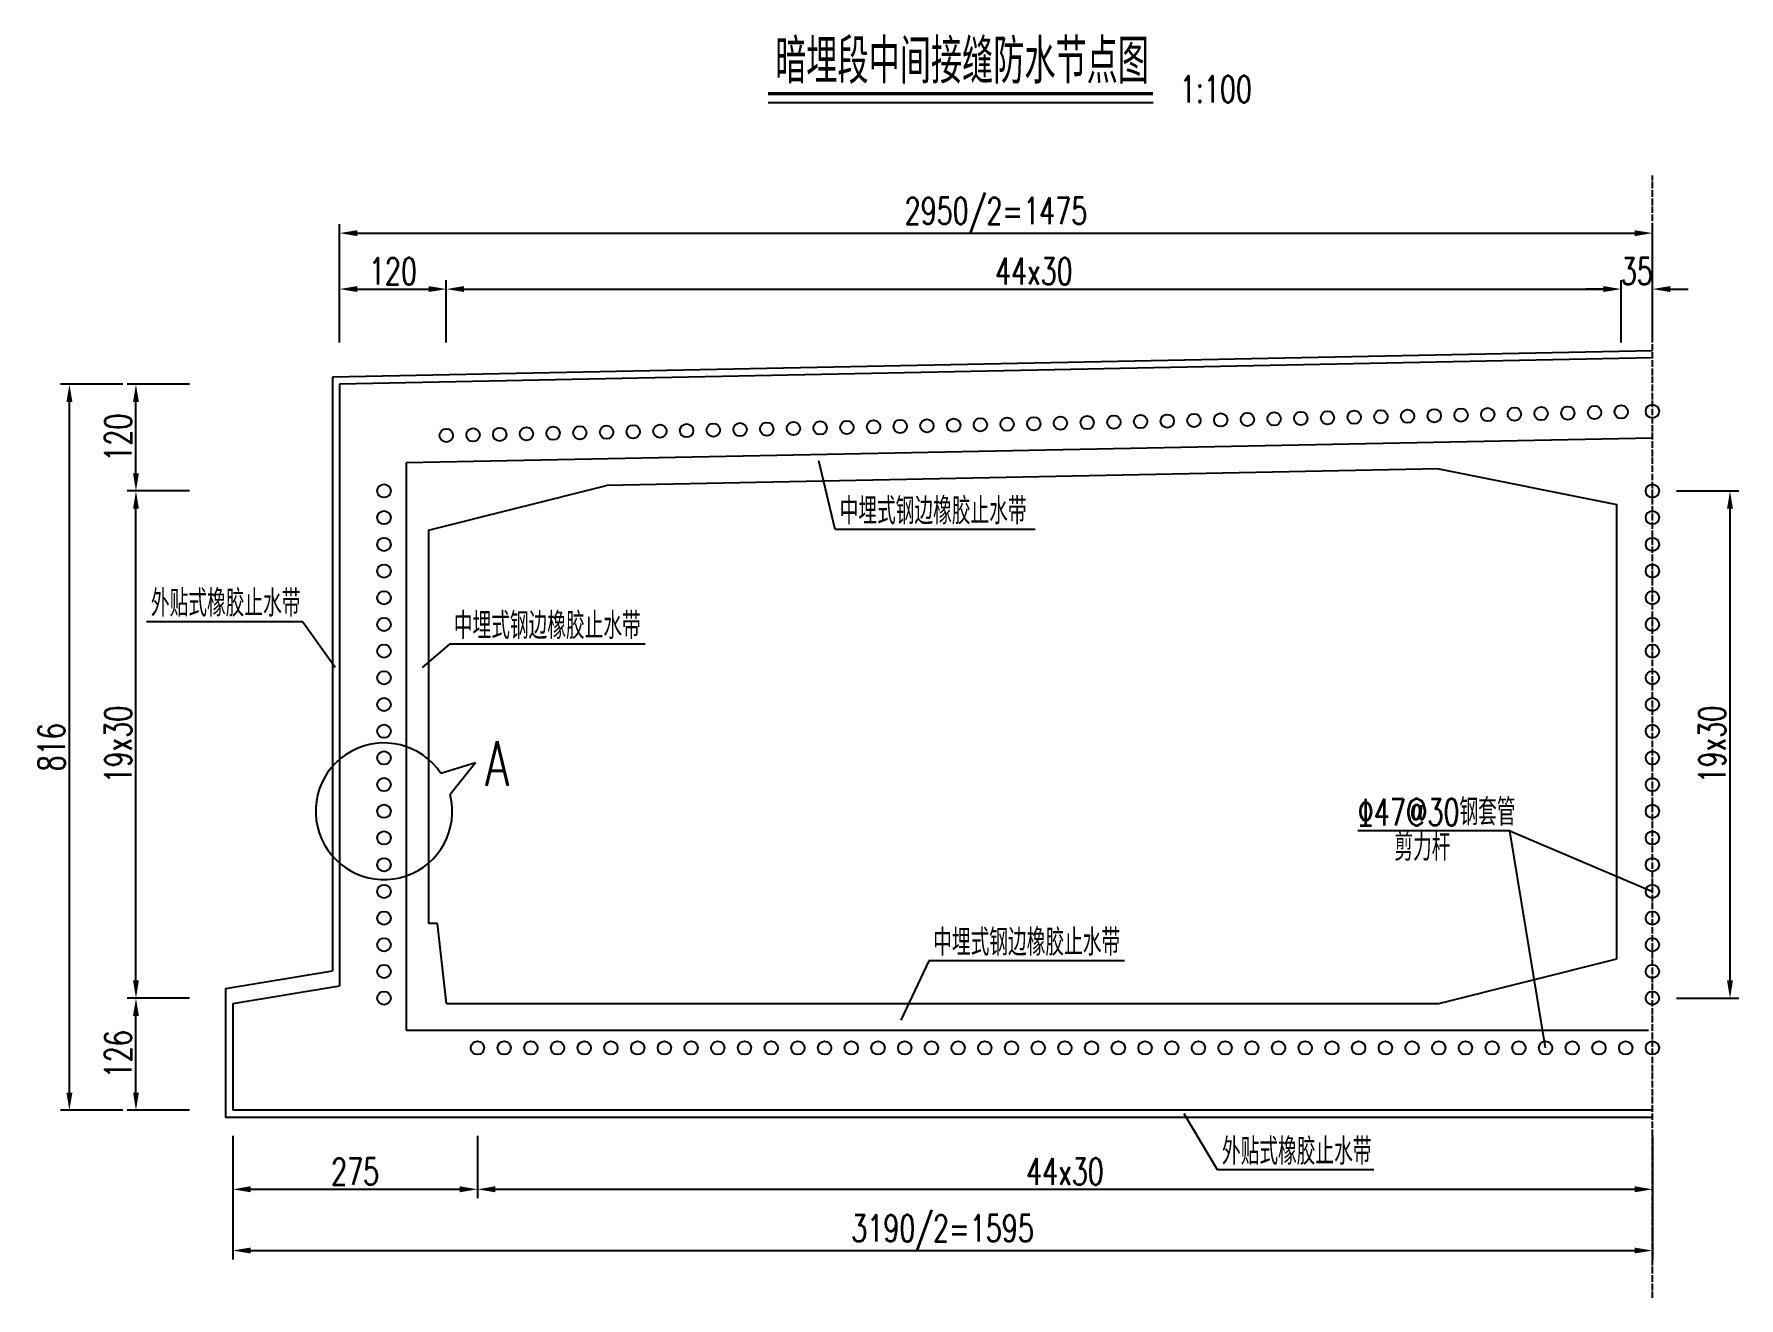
# Model space of a CAD drawing. Header units: millimetres. Extents: x 8201 to 22025, y 2726 to 22564.
# Drawn here: x 20110 to 22025, y 6813 to 8234 of the extents above; entities that cross this region are included whole.
import ezdxf

# ---------------------------------------------------------------- set-up
doc = ezdxf.new("R2010")
doc.units = ezdxf.units.MM
doc.header["$LTSCALE"] = 0.3
doc.header["$MEASUREMENT"] = 0
doc.linetypes.add('ACAD_ISO04W100', pattern=[30, 24, -3, 0, -3])
for name, color, linetype in [('中心线', 5, 'ACAD_ISO04W100'), ('文字', 7, 'Continuous'), ('标注', 7, 'Continuous'), ('次轮廓线', 7, 'Continuous'), ('轮廓线', 1, 'Continuous')]:
    doc.layers.add(name, color=color, linetype=linetype)
doc.styles.get("Standard").update_dxf_attribs({"font": 'simplex1.shx', "width": 0.7, "bigfont": 'hztxt.shx'})
doc.dimstyles.new('100', dxfattribs={"dimscale": 10, "dimtxt": 3, "dimasz": 2, "dimexe": 1, "dimexo": 1, "dimgap": 0.5, "dimtad": 1, "dimdec": 1, "dimdsep": 46, "dimtxsty": 'Standard', "dimcen": 0.5, "dimadec": 0, "dimazin": 0, "dimtfac": 1, "dimtdec": 1, "dimtofl": 0, "dimtmove": 2, "dimatfit": 3, "dimfxl": 0, "dimtolj": 1, "dimtzin": 0, "dimarcsym": 0})

msp = doc.modelspace()

# ---------------------------------------------------------------- texts
at = {"layer": '文字', "width": 0.7}
for s, height, p in [('暗埋段中间接缝防水节点图', 50, (20942.34, 8178.14)), ('1:100', 30, (21396.96, 8156.76)), ('中埋式钢边橡胶止水带', 30, (21014.81, 7682.7)), ('外贴式橡胶止水带', 30, (20241, 7579.05)), ('中埋式钢边橡胶止水带', 30, (20581.3, 7553.8)), ('A', 50, (20616.68, 7389.01)), ('%%13147@30钢套管', 30, (21596.87, 7344.3)), ('剪力杆', 30, (21638.02, 7304.65)), ('中埋式钢边橡胶止水带', 30, (21119.95, 7197.91)), ('外贴式橡胶止水带', 30, (21444.3, 6962.97))]:
    msp.add_text(s, height=height, dxfattribs=at).set_placement(p)

# ---------------------------------------------------------------- blocks, each defined once
blk = doc.blocks.new('*D34')
at = {"layer": '标注', "color": 0, "lineweight": -2}
for p, q in [((20284.2, 7150.2), (20214.2, 7150.2)), ((20224.2, 7044.2), (20224.2, 7130.2)), ((20284.2, 7024.2), (20214.2, 7024.2))]:
    blk.add_line(p, q, dxfattribs=at)
at = {"layer": '标注', "color": 0}
for points in [[(20220.9, 7130.2), (20227.5, 7130.2), (20224.2, 7150.2)], [(20220.9, 7044.2), (20227.5, 7044.2), (20224.2, 7024.2)]]:
    blk.add_solid(points, dxfattribs=at)
at = {"layer": '标注', "color": 0, "insert": (20204.2, 7087.2), "char_height": 30, "attachment_point": 5, "rotation": 90}
blk.add_mtext('\\A1;126', dxfattribs=at)
blk = doc.blocks.new('*D35')
at = {"layer": '标注', "color": 0, "lineweight": -2}
for p, q in [((20284.2, 7720.2), (20214.2, 7720.2)), ((20224.2, 7170.2), (20224.2, 7700.2)), ((20284.2, 7150.2), (20214.2, 7150.2))]:
    blk.add_line(p, q, dxfattribs=at)
at = {"layer": '标注', "color": 0}
for points in [[(20220.9, 7700.2), (20227.5, 7700.2), (20224.2, 7720.2)], [(20220.9, 7170.2), (20227.5, 7170.2), (20224.2, 7150.2)]]:
    blk.add_solid(points, dxfattribs=at)
at = {"layer": '标注', "color": 0, "insert": (20204.2, 7435.2), "char_height": 30, "attachment_point": 5, "rotation": 90}
blk.add_mtext('\\A1;19x30', dxfattribs=at)
blk = doc.blocks.new('*D36')
at = {"layer": '标注', "color": 0, "lineweight": -2}
for p, q in [((20284.2, 7840.2), (20214.2, 7840.2)), ((20224.2, 7740.2), (20224.2, 7820.2)), ((20284.2, 7720.2), (20214.2, 7720.2))]:
    blk.add_line(p, q, dxfattribs=at)
at = {"layer": '标注', "color": 0}
for points in [[(20220.9, 7820.2), (20227.5, 7820.2), (20224.2, 7840.2)], [(20220.9, 7740.2), (20227.5, 7740.2), (20224.2, 7720.2)]]:
    blk.add_solid(points, dxfattribs=at)
at = {"layer": '标注', "color": 0, "insert": (20204.2, 7780.2), "char_height": 30, "attachment_point": 5, "rotation": 90}
blk.add_mtext('\\A1;120', dxfattribs=at)
blk = doc.blocks.new('*D37')
at = {"layer": '标注', "color": 0, "lineweight": -2}
for p, q in [((20332.9, 6995.4), (20332.9, 6925.4)), ((20607.9, 6995.4), (20607.9, 6925.4)), ((20352.9, 6935.4), (20587.9, 6935.4))]:
    blk.add_line(p, q, dxfattribs=at)
at = {"layer": '标注', "color": 0}
for points in [[(20352.9, 6938.8), (20352.9, 6932.1), (20332.9, 6935.4)], [(20587.9, 6938.8), (20587.9, 6932.1), (20607.9, 6935.4)]]:
    blk.add_solid(points, dxfattribs=at)
at = {"layer": '标注', "color": 0, "insert": (20470.4, 6955.4), "char_height": 30, "attachment_point": 5}
blk.add_mtext('\\A1;275', dxfattribs=at)
blk = doc.blocks.new('*D38')
at = {"layer": '标注', "color": 0, "lineweight": -2}
for p, q in [((20607.9, 6995.4), (20607.9, 6925.4)), ((21927.9, 6995.4), (21927.9, 6925.4)), ((20627.9, 6935.4), (21907.9, 6935.4))]:
    blk.add_line(p, q, dxfattribs=at)
at = {"layer": '标注', "color": 0}
for points in [[(20627.9, 6938.8), (20627.9, 6932.1), (20607.9, 6935.4)], [(21907.9, 6938.8), (21907.9, 6932.1), (21927.9, 6935.4)]]:
    blk.add_solid(points, dxfattribs=at)
at = {"layer": '标注', "color": 0, "insert": (21267.9, 6955.4), "char_height": 30, "attachment_point": 5}
blk.add_mtext('\\A1;44x30', dxfattribs=at)
blk = doc.blocks.new('*D39')
at = {"color": 0, "lineweight": -2}
for p, q in [((20452.9, 7887.1), (20452.9, 7957.1)), ((20572.9, 7887.1), (20572.9, 7957.1)), ((20472.9, 7947.1), (20552.9, 7947.1))]:
    blk.add_line(p, q, dxfattribs=at)
at = {"color": 0}
for points in [[(20472.9, 7950.5), (20472.9, 7943.8), (20452.9, 7947.1)], [(20552.9, 7950.5), (20552.9, 7943.8), (20572.9, 7947.1)]]:
    blk.add_solid(points, dxfattribs=at)
at = {"color": 0, "insert": (20512.9, 7967.1), "char_height": 30, "attachment_point": 5}
blk.add_mtext('\\A1;120', dxfattribs=at)
blk = doc.blocks.new('*D40')
at = {"color": 0, "lineweight": -2}
for p, q in [((20572.9, 7887.1), (20572.9, 7957.1)), ((21892.9, 7887.1), (21892.9, 7957.1)), ((20592.9, 7947.1), (21872.9, 7947.1))]:
    blk.add_line(p, q, dxfattribs=at)
at = {"color": 0}
for points in [[(20592.9, 7950.5), (20592.9, 7943.8), (20572.9, 7947.1)], [(21872.9, 7950.5), (21872.9, 7943.8), (21892.9, 7947.1)]]:
    blk.add_solid(points, dxfattribs=at)
at = {"color": 0, "insert": (21232.9, 7967.1), "char_height": 30, "attachment_point": 5}
blk.add_mtext('\\A1;44x30', dxfattribs=at)
blk = doc.blocks.new('*D41')
at = {"color": 0, "lineweight": -2}
for p, q in [((20452.9, 7950), (20452.9, 8020)), ((20472.9, 8010), (21907.9, 8010)), ((21927.9, 7950), (21927.9, 8020))]:
    blk.add_line(p, q, dxfattribs=at)
at = {"color": 0}
for points in [[(20472.9, 8013.3), (20472.9, 8006.6), (20452.9, 8010)], [(21907.9, 8013.3), (21907.9, 8006.6), (21927.9, 8010)]]:
    blk.add_solid(points, dxfattribs=at)
at = {"color": 0, "insert": (21190.4, 8030), "char_height": 30, "attachment_point": 5}
blk.add_mtext('\\A1;2950/2=1475', dxfattribs=at)
blk = doc.blocks.new('*D42')
at = {"color": 0, "lineweight": -2}
for p, q in [((20332.9, 6926.6), (20332.9, 6856.6)), ((21927.9, 6926.6), (21927.9, 6856.6)), ((20352.9, 6866.6), (21907.9, 6866.6))]:
    blk.add_line(p, q, dxfattribs=at)
at = {"color": 0}
for points in [[(20352.9, 6869.9), (20352.9, 6863.3), (20332.9, 6866.6)], [(21907.9, 6869.9), (21907.9, 6863.3), (21927.9, 6866.6)]]:
    blk.add_solid(points, dxfattribs=at)
at = {"color": 0, "insert": (21130.4, 6886.6), "char_height": 30, "attachment_point": 5}
blk.add_mtext('\\A1;3190/2=1595', dxfattribs=at)
blk = doc.blocks.new('*D43')
at = {"color": 0, "lineweight": -2}
for p, q in [((20209.4, 7840.2), (20139.4, 7840.2)), ((20149.4, 7044.2), (20149.4, 7820.2)), ((20209.4, 7024.2), (20139.4, 7024.2))]:
    blk.add_line(p, q, dxfattribs=at)
at = {"color": 0}
for points in [[(20146.1, 7820.2), (20152.8, 7820.2), (20149.4, 7840.2)], [(20146.1, 7044.2), (20152.8, 7044.2), (20149.4, 7024.2)]]:
    blk.add_solid(points, dxfattribs=at)
at = {"color": 0, "insert": (20129.4, 7432.2), "char_height": 30, "attachment_point": 5, "rotation": 90}
blk.add_mtext('\\A1;816', dxfattribs=at)
blk = doc.blocks.new('*D55')
at = {"color": 0, "lineweight": -2}
for p, q in [((21955.1, 7720.2), (22025.1, 7720.2)), ((22015.1, 7170.2), (22015.1, 7700.2)), ((21955.1, 7150.2), (22025.1, 7150.2))]:
    blk.add_line(p, q, dxfattribs=at)
at = {"color": 0}
for points in [[(22011.7, 7700.2), (22018.4, 7700.2), (22015.1, 7720.2)], [(22011.7, 7170.2), (22018.4, 7170.2), (22015.1, 7150.2)]]:
    blk.add_solid(points, dxfattribs=at)
at = {"color": 0, "insert": (21995.1, 7435.2), "char_height": 30, "attachment_point": 5, "rotation": 90}
blk.add_mtext('\\A1;19x30', dxfattribs=at)
blk = doc.blocks.new('*D58')
at = {"color": 0, "lineweight": -2}
for p, q in [((21892.9, 7887.1), (21892.9, 7957.1)), ((21927.9, 7887.1), (21927.9, 7957.1)), ((21872.9, 7947.1), (21852.9, 7947.1)), ((21947.9, 7947.1), (21967.9, 7947.1))]:
    blk.add_line(p, q, dxfattribs=at)
at = {"color": 0}
for points in [[(21872.9, 7950.5), (21872.9, 7943.8), (21892.9, 7947.1)], [(21947.9, 7950.5), (21947.9, 7943.8), (21927.9, 7947.1)]]:
    blk.add_solid(points, dxfattribs=at)
at = {"color": 0, "insert": (21910.4, 7967.1), "char_height": 30, "attachment_point": 5}
blk.add_mtext('\\A1;35', dxfattribs=at)

# ---------------------------------------------------------------- dimensions: what is measured, and where the dimension line sits
for base, p1, p2, text, picture, middle in [((21927.88, 8009.95), (20452.88, 7840.25), (21927.88, 7869.75), '2950/2=<>', '*D41', (21190.38, 8029.95)), ((21892.88, 7947.12), (20572.88, 7782.65), (21892.88, 7809.05), '44x30', '*D40', (21232.88, 7967.12)), ((21927.88, 6866.58), (20332.88, 7024.25), (21927.88, 7024.25), '3190/2=<>', '*D42', (21130.38, 6886.58))]:
    dim = msp.add_linear_dim(base=base, p1=p1, p2=p2, text=text, dimstyle='100')
    dim.commit()
    dim.dimension.update_dxf_attribs({"geometry": picture, "text_midpoint": middle})
for base, p1, p2, picture, middle in [((20572.88, 7947.12), (20452.88, 7840.25), (20572.88, 7782.65), '*D39', (20512.88, 7967.12)), ((21927.88, 7947.12), (21892.88, 7809.05), (21927.88, 7809.75), '*D58', (21910.38, 7967.12))]:
    dim = msp.add_linear_dim(base=base, p1=p1, p2=p2, dimstyle='100')
    dim.commit()
    dim.dimension.update_dxf_attribs({"geometry": picture, "text_midpoint": middle})
dim = msp.add_linear_dim(base=(20149.45, 7840.25), p1=(20332.88, 7024.25), p2=(20452.88, 7840.25), angle=90, dimstyle='100')
dim.commit()
dim.dimension.update_dxf_attribs({"geometry": '*D43', "text_midpoint": (20129.45, 7432.25)})
dim = msp.add_linear_dim(base=(22015.08, 7720.25), p1=(21927.88, 7150.25), p2=(21927.88, 7720.25), angle=90, text='19x30', dimstyle='100')
dim.commit()
dim.dimension.update_dxf_attribs({"geometry": '*D55', "text_midpoint": (21995.08, 7435.25)})
at = {"layer": '标注'}
for base, p1, p2, picture, middle in [((20224.2, 7840.25), (20502.88, 7720.25), (20452.88, 7840.25), '*D36', (20204.2, 7780.25)), ((20224.2, 7150.25), (20332.88, 7024.25), (20502.88, 7150.25), '*D34', (20204.2, 7087.25))]:
    dim = msp.add_linear_dim(base=base, p1=p1, p2=p2, angle=90, dimstyle='100', dxfattribs=at)
    dim.commit()
    dim.dimension.update_dxf_attribs({"geometry": picture, "text_midpoint": middle})
dim = msp.add_linear_dim(base=(20224.2, 7720.25), p1=(20502.88, 7150.25), p2=(20502.88, 7720.25), angle=90, text='19x30', dimstyle='100', dxfattribs=at)
dim.commit()
dim.dimension.update_dxf_attribs({"geometry": '*D35', "text_midpoint": (20204.2, 7435.25)})
dim = msp.add_linear_dim(base=(20607.88, 6935.44), p1=(20332.88, 7024.25), p2=(20607.88, 7094.25), dimstyle='100', dxfattribs=at)
dim.commit()
dim.dimension.update_dxf_attribs({"geometry": '*D37', "text_midpoint": (20470.38, 6955.44)})
dim = msp.add_linear_dim(base=(21927.88, 6935.44), p1=(20607.88, 7094.25), p2=(21927.88, 7094.25), text='44x30', dimstyle='100', dxfattribs=at)
dim.commit()
dim.dimension.update_dxf_attribs({"geometry": '*D38', "text_midpoint": (21267.88, 6955.44)})

# ---------------------------------------------------------------- linework, layer by layer
for p, q in [((20934.37, 8156.76), (21366.96, 8156.76)), ((21009.79, 7676.85), (20991.38, 7754.05)), ((21687.88, 7744.95), (21887.88, 7704.95)), ((21887.88, 7194.25), (21887.88, 7704.95)), ((21234.63, 7676.85), (21009.79, 7676.85)), ((20411.76, 7573.2), (20235.99, 7573.2)), ((20411.76, 7573.2), (20448.1, 7522.36)), ((20576.29, 7547.95), (20545.93, 7521.67)), ((20796.26, 7547.95), (20576.29, 7547.95)), ((20605.54, 7414.72), (20566.9, 7402.62)), ((20605.54, 7414.72), (20577.34, 7378.96)), ((21767.84, 7338.45), (21596.91, 7338.45)), ((21807.88, 7094.25), (21767.84, 7338.45)), ((21767.84, 7338.45), (21927.88, 7270.25)), ((21114.93, 7192.06), (21083.67, 7125.35)), ((21334.91, 7192.06), (21114.93, 7192.06)), ((21439.28, 6957.12), (21401.86, 7020.11)), ((21615.06, 6957.12), (21439.28, 6957.12))]:
    msp.add_line(p, q)
at = {"const_width": 4}
msp.add_lwpolyline([(20934.37, 8166.76), (21366.96, 8166.76)], dxfattribs=at)
for centre in [(21802.88, 7807.25), (21832.88, 7807.85), (21862.88, 7808.45), (21892.88, 7809.05), (21927.88, 7809.75), (20842.88, 7788.05), (20872.88, 7788.65), (20902.88, 7789.25), (20932.88, 7789.85), (20962.88, 7790.45), (20992.88, 7791.05), (21022.88, 7791.65), (21052.88, 7792.25), (21082.88, 7792.85), (21112.88, 7793.45), (21142.88, 7794.05), (21172.88, 7794.65), (21202.88, 7795.25), (21232.88, 7795.85), (21262.88, 7796.45), (21292.88, 7797.05), (21322.88, 7797.65), (21352.88, 7798.25), (21382.88, 7798.85), (21412.88, 7799.45), (21442.88, 7800.05), (21472.88, 7800.65), (21502.88, 7801.25), (21532.88, 7801.85), (21562.88, 7802.45), (21592.88, 7803.05), (21622.88, 7803.65), (21652.88, 7804.25), (21682.88, 7804.85), (21712.88, 7805.45), (21742.88, 7806.05), (21772.88, 7806.65), (20572.88, 7782.65), (20602.88, 7783.25), (20632.88, 7783.85), (20662.88, 7784.45), (20692.88, 7785.05), (20722.88, 7785.65), (20752.88, 7786.25), (20782.88, 7786.85), (20812.88, 7787.45), (20502.88, 7720.25), (21927.88, 7720.25), (20502.88, 7690.25), (21927.88, 7690.25), (20502.88, 7660.25), (21927.88, 7660.25), (20502.88, 7630.25), (21927.88, 7630.25), (20502.88, 7600.25), (21927.88, 7600.25), (20502.88, 7570.25), (21927.88, 7570.25), (20502.88, 7540.25), (21927.88, 7540.25), (20502.88, 7510.25), (21927.88, 7510.25), (20502.88, 7480.25), (21927.88, 7480.25), (20502.88, 7450.25), (21927.88, 7450.25), (20502.88, 7420.25), (21927.88, 7420.25), (20502.88, 7390.25), (21927.88, 7390.25), (20502.88, 7360.25), (21927.88, 7360.25), (20502.88, 7330.25), (21927.88, 7330.25), (20502.88, 7300.25), (21927.88, 7300.25), (20502.88, 7270.25), (21927.88, 7270.25), (20502.88, 7240.25), (21927.88, 7240.25), (20502.88, 7210.25), (21927.88, 7210.25), (20502.88, 7180.25), (21927.88, 7180.25), (20502.88, 7150.25), (21927.88, 7150.25), (20607.88, 7094.25), (20637.88, 7094.25), (20667.88, 7094.25), (20697.88, 7094.25), (20727.88, 7094.25), (20757.88, 7094.25), (20787.88, 7094.25), (20817.88, 7094.25), (20847.88, 7094.25), (20877.88, 7094.25), (20907.88, 7094.25), (20937.88, 7094.25), (20967.88, 7094.25), (20997.88, 7094.25), (21027.88, 7094.25), (21057.88, 7094.25), (21087.88, 7094.25), (21117.88, 7094.25), (21147.88, 7094.25), (21177.88, 7094.25), (21207.88, 7094.25), (21237.88, 7094.25), (21267.88, 7094.25), (21297.88, 7094.25), (21327.88, 7094.25), (21357.88, 7094.25), (21387.88, 7094.25), (21417.88, 7094.25), (21447.88, 7094.25), (21477.88, 7094.25), (21507.88, 7094.25), (21537.88, 7094.25), (21567.88, 7094.25), (21597.88, 7094.25), (21627.88, 7094.25), (21657.88, 7094.25), (21687.88, 7094.25), (21717.88, 7094.25), (21747.88, 7094.25), (21777.88, 7094.25), (21807.88, 7094.25), (21837.88, 7094.25), (21867.88, 7094.25), (21897.88, 7094.25), (21927.88, 7094.25)]:
    msp.add_circle(centre, 7.5)
msp.add_arc((20502.88, 7360.25), 76.77, 33.49735, 14.1086)
at = {"layer": '中心线'}
msp.add_line((21927.88, 6813.36), (21927.88, 8074.89), dxfattribs=at)
at = {"layer": '次轮廓线'}
for p, q in [((21927.88, 7869.75), (20452.88, 7840.25)), ((20452.88, 7840.25), (20452.88, 7164.25)), ((21687.88, 7744.95), (20752.88, 7726.25)), ((21687.88, 7744.95), (20752.88, 7726.25)), ((20552.88, 7676.25), (20752.88, 7726.25)), ((20552.88, 7676.25), (20552.88, 7234.25)), ((20562.88, 7234.25), (20552.88, 7234.25)), ((20573, 7144.25), (20562.88, 7234.25)), ((21687.88, 7144.25), (21887.88, 7194.25)), ((20332.88, 7144.25), (20452.88, 7164.25)), ((20332.88, 7144.25), (20332.88, 7024.25)), ((20573, 7144.25), (21687.88, 7144.25)), ((21927.88, 7024.25), (20332.88, 7024.25))]:
    msp.add_line(p, q, dxfattribs=at)
at = {"layer": '轮廓线'}
for p, q in [((21927.88, 7877.75), (20444.88, 7848.09)), ((20444.88, 7848.09), (20444.88, 7181.02)), ((21927.88, 7779.75), (20527.88, 7751.75)), ((20527.88, 7751.75), (20527.88, 7114.25)), ((20324.88, 7161.02), (20444.88, 7181.02)), ((20324.88, 7161.02), (20324.88, 7016.25)), ((20527.88, 7114.25), (21923.38, 7114.25)), ((21927.88, 7016.25), (20324.88, 7016.25))]:
    msp.add_line(p, q, dxfattribs=at)

msp.set_redraw_order([(e.dxf.handle, doc.entitydb.next_handle()) for e in msp.query("TEXT MTEXT ATTDEF DIMENSION ARC_DIMENSION")])  # texts and dimensions are drawn at this point

doc.saveas('drawing.dxf')
